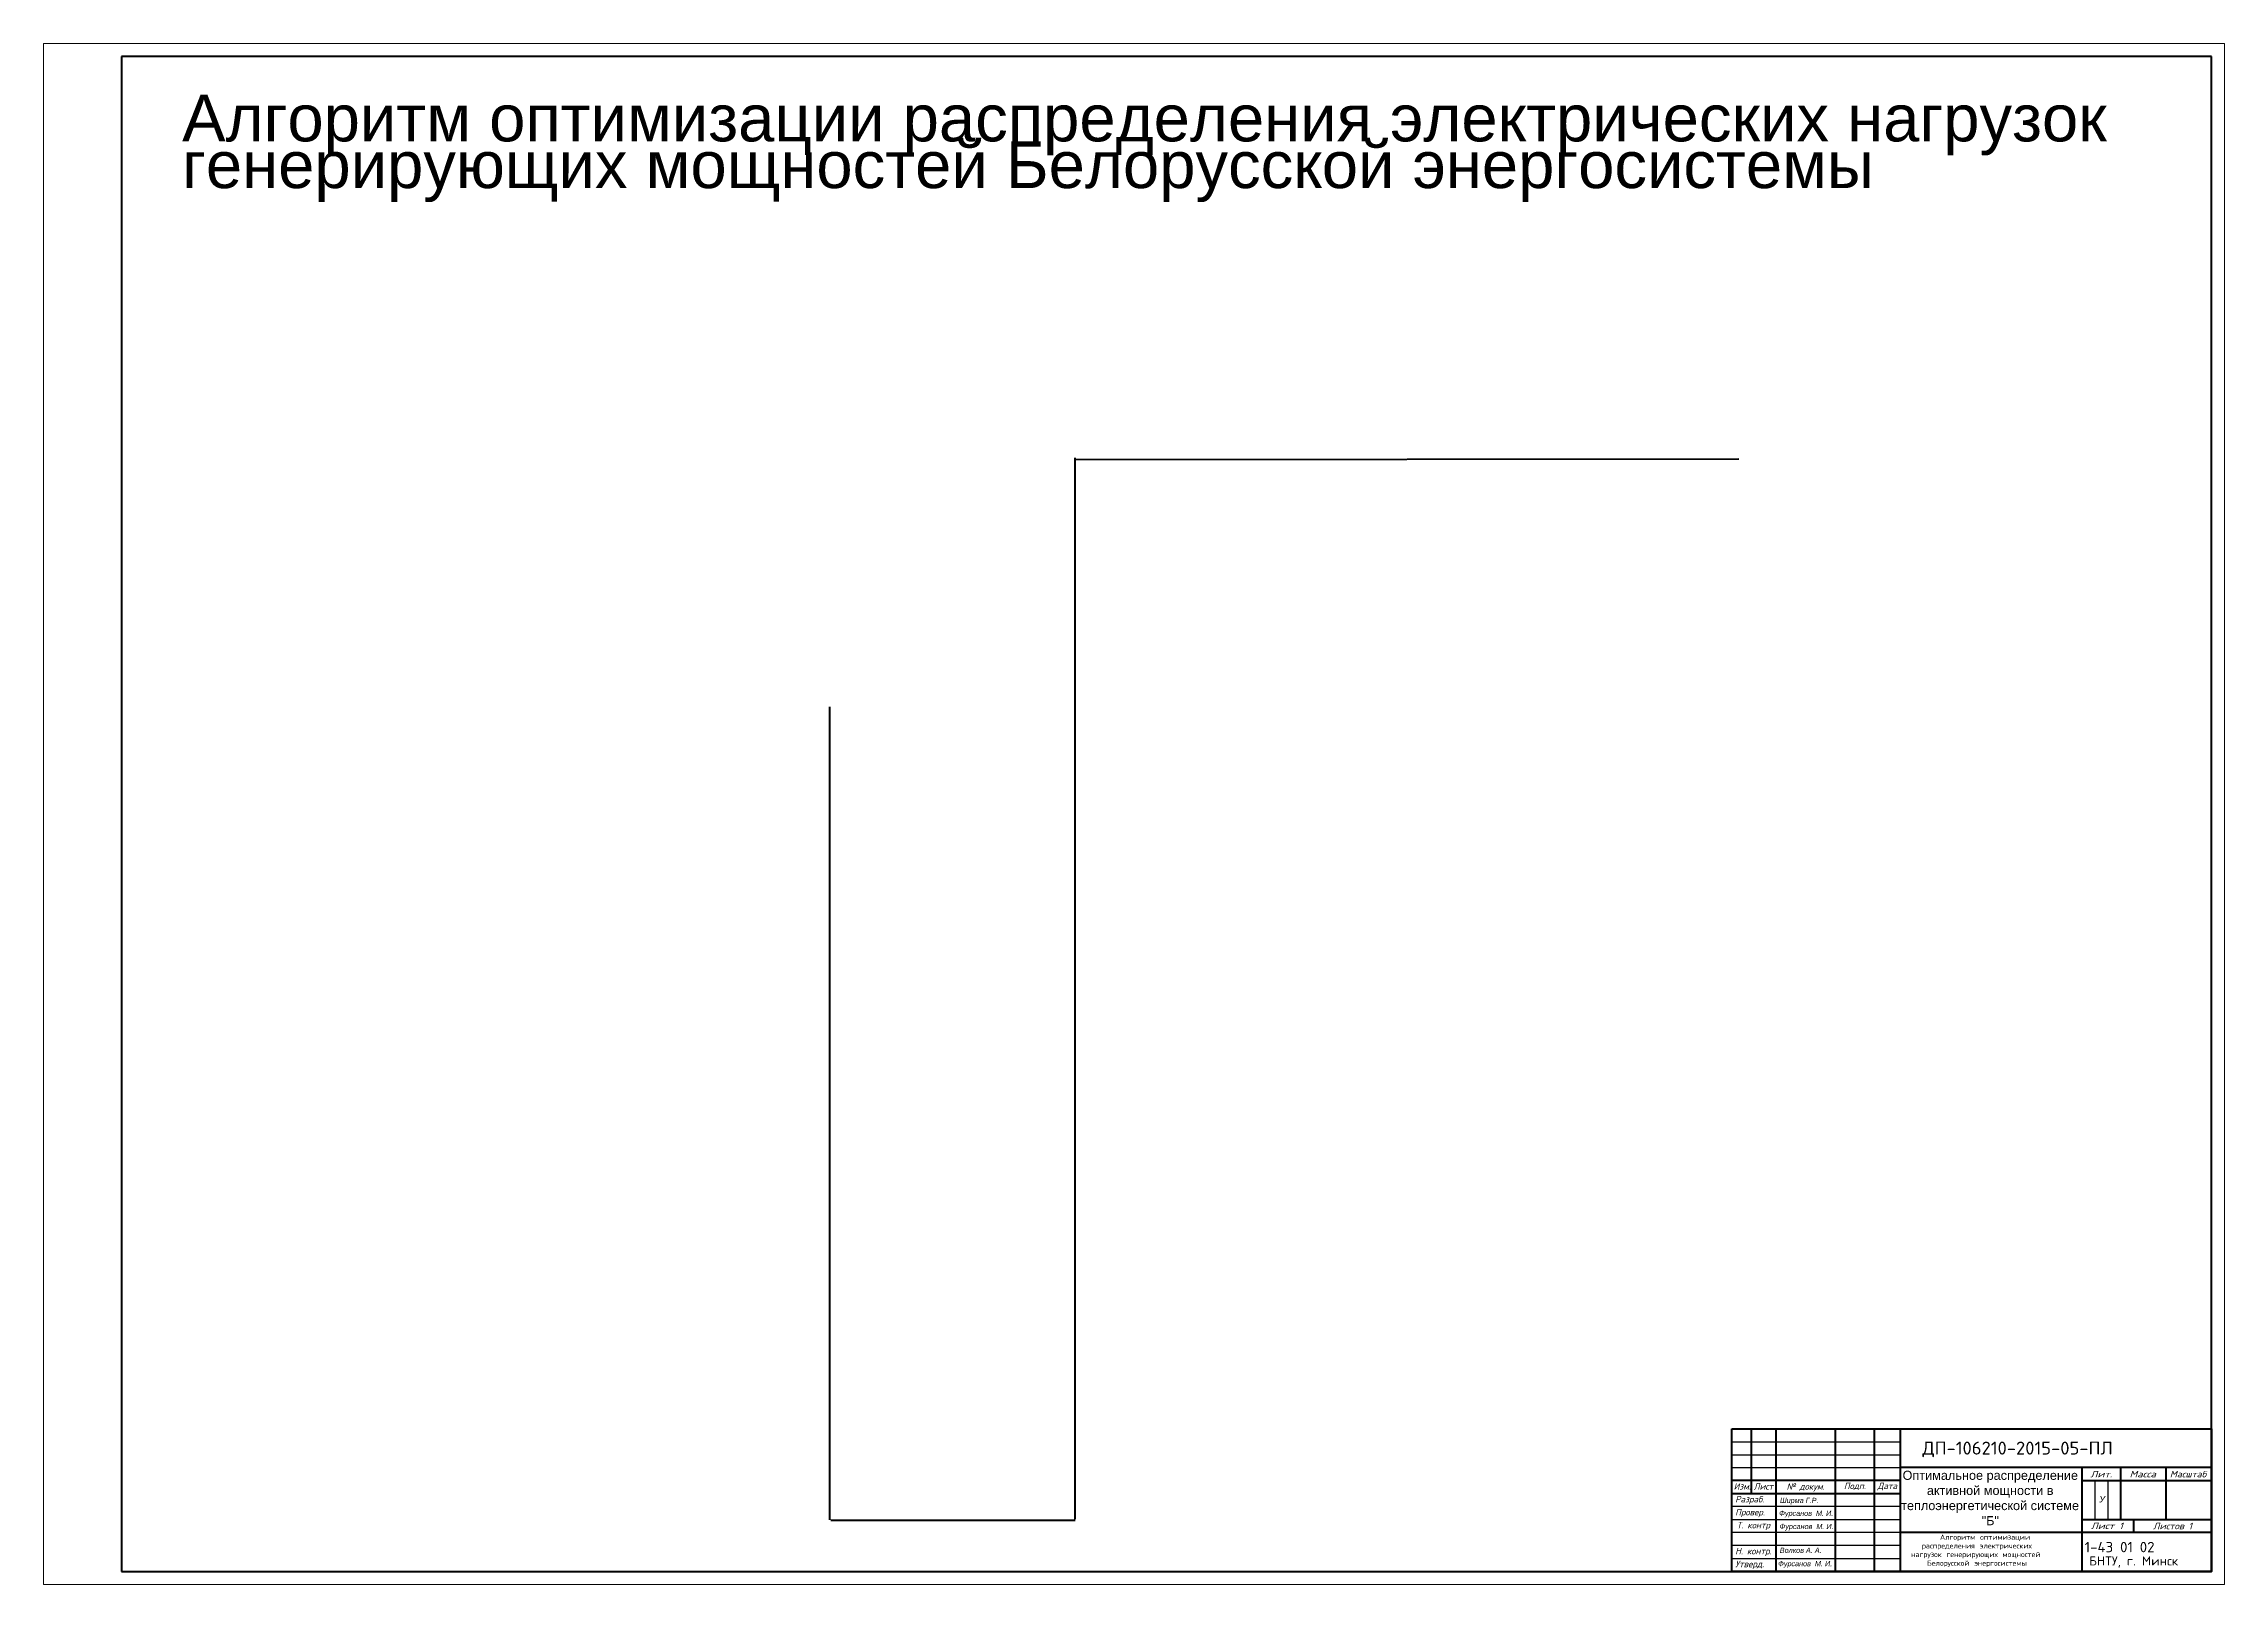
# Model space of a CAD drawing. Header units: millimetres. Extents: x 31864 to 38981, y -7739 to -6115.
# Drawn here: x 36288 to 37129, y -7736 to -7142 of the extents above; entities that cross this region are included whole.
import ezdxf

# ---------------------------------------------------------------- set-up
doc = ezdxf.new("R2010")
doc.units = ezdxf.units.MM
doc.layers.add('6', color=5, linetype='Continuous')
doc.layers.add('Рамка&Осн.надпись', color=7, linetype='Continuous')
doc.styles.get("Standard").update_dxf_attribs({"font": 'txt.shx', "height": 25})
doc.styles.add('Standart', font='txt.shx', dxfattribs={"width": 0.75, "height": 2.5})
doc.styles.add('STYLE1', font='romans.shx')

msp = doc.modelspace()

# ---------------------------------------------------------------- texts
at = {"insert": (36341.51, -7161.88), "char_height": 18, "attachment_point": 1, "line_spacing_factor": 0.6, "style": 'Standart'}
msp.add_mtext_dynamic_manual_height_columns('{\\fArial|b0|i0|c204|p34;\\W1;Алгоритм оптимизации распределения электрических нагрузок генерирующих мощностей Белорусской энергосистемы\\H2.5x; }', width=759.769, gutter_width=170.2, heights=[77.68], dxfattribs=at)
at = {"style": 'Standart'}
for s, width, heights, insert, char_height, attachment_point in [('\\pi0.49831;{\\fArial|b0|i0|c204|p34;\\W1;Оптимальное распределение \\P\\pi9.8798;активной мощности в \\P\\pi-0.044839;теплоэнергетической системе \\P\\pi30.998;"Б"}', 68.2224, [22.93], (37004.5, -7713.4), 3.5, 7), ('\\pi11.203;{\\W1;Алгоритм оптимизации \\P\\pi4.2027;распределения электрических \\P\\pi0.036078;нагрузок генерирующих мощностей \\P\\pi6.2027;Белорусской энергосистемы}', 61.4055, [0], (37008.23, -7716.99), 2, 1)]:
    msp.add_mtext_dynamic_manual_height_columns(s, width=width, gutter_width=12.5, heights=heights, dxfattribs=dict(at, insert=insert, char_height=char_height, attachment_point=attachment_point))
at = {"color": 7, "linetype": 'Continuous', "char_height": 2.5}
for s, insert, width, attachment_point in [('{\\fISOCPEUR|b0|i1|c204|p34;\\W1.2;Лит.}', (37081.6, -7693.7), 15, 5), ('{\\fISOCPEUR|b0|i1|c204|p34;\\W1.2;Масса}', (37097.6, -7693.7), 17, 5), ('{\\fISOCPEUR|b0|i1|c204|p34;\\W1.1;Масштаб}', (37115.1, -7693.7), 18, 5), ('{\\fISOCPEUR|b0|i1|c204|p34;Изм.}', (36939.86, -7698.42), 6.6191, 4), ('{\\fISOCPEUR|b0|i1|c204|p34;Разраб.}', (36940.44, -7703.7), 16.6191, 4), ('{\\fISOCPEUR|b0|i1|c204|p34;Лист}', (36951.33, -7698.42), 10, 5), ('{\\fISOCPEUR|b0|i1|c204|p34;№ докум\\fISOCPEUR|b0|i1|c0|p34;.}', (36967.6, -7698.79), 23, 5), ('{\\fISOCPEUR|b0|i1|c204|p34;Подп.}', (36986.6, -7698.42), 15, 5), ('{\\fISOCPEUR|b0|i1|c204|p34;Дата}', (36999.1, -7698.49), 10, 5), ('{\\fArial|b0|i1|c204|p34;У}', (37080.85, -7702.1), 16.4217, 1), ('{\\fISOCPEUR|b0|i1|c204|p34;Провер.}', (36940.44, -7708.7), 16.6191, 4), ('{\\fISOCPEUR|b0|i1|c204|p34;Т. контр}', (36941.04, -7713.7), 16.0186, 4), ('{\\fISOCPEUR|b0|i1|c204|p34;\\W1.2;Лист 1\\W1;  }', (37083.77, -7713.65), 20, 5), ('{\\fISOCPEUR|b0|i1|c204|p34;\\W1.1;Листов 1    }', (37109.1, -7713.7), 30, 5), ('{\\fISOCPEUR|b0|i1|c204|p34;Утверд.}', (36940.44, -7728.7), 16.6191, 4), ('{\\fISOCPEUR|b0|i1|c204|p34;Н. контр.}', (36940.44, -7723.7), 16.6191, 4)]:
    msp.add_mtext(s, dxfattribs=dict(at, insert=insert, width=width, attachment_point=attachment_point))
at = {"linetype": 'Continuous', "char_height": 2, "attachment_point": 1}
for s, insert, width in [('{\\fArial|b0|i1|c204|p34;Ширма Г.Р.}', (36957.73, -7702.83), 19.7662), ('{\\fArial|b0|i1|c204|p34;Фурсанов  М. И.}', (36957.39, -7707.79), 23.7688), ('{\\fArial|b0|i1|c204|p34;Фурсанов  М. И.}', (36957.53, -7712.87), 23.7688), ('{\\fArial|b0|i1|c204|p34;Фурсанов  М. И.}', (36956.98, -7727.21), 23.7688), ('{\\fArial|b0|i1|c204|p34;Волков А. А.}', (36957.65, -7722.05), 23.7688)]:
    msp.add_mtext(s, dxfattribs=dict(at, insert=insert, width=width))
at = {"layer": '6', "color": 0, "style": 'STYLE1'}
for s, height, p in [('ДП-106210-2015-05-ПЛ', 5, (37012.65, -7686.16)), ('  1-43 01 02', 4, (37069.92, -7723.82)), ('БНТУ, г. Минск', 3.5, (37076.93, -7728.92))]:
    msp.add_text(s, height=height, dxfattribs=at).set_placement(p)

# ---------------------------------------------------------------- linework, layer by layer
at = {"lineweight": 9}
for p, q in [((37129.1, -7142.2), (36288.1, -7142.2)), ((36288.1, -7142.2), (36288.1, -7736.2)), ((37129.1, -7736.2), (37129.1, -7142.2)), ((36288.1, -7736.2), (37129.1, -7736.2))]:
    msp.add_line(p, q, dxfattribs=at)
at = {"lineweight": 100}
for p, q in [((37124.1, -7147.2), (36318.1, -7147.2)), ((37124.1, -7731.2), (37124.1, -7147.2)), ((36946.62, -7676.2), (36946.62, -7701.2)), ((37124.1, -7691.19), (37004.1, -7691.2)), ((37094.1, -7711.2), (37094.1, -7716.2)), ((37124.1, -7716.2), (37004.1, -7716.2)), ((36318.1, -7731.23), (37124.1, -7731.2))]:
    msp.add_line(p, q, dxfattribs=at)
at = {"lineweight": 100, "ltscale": 0.3}
msp.add_line((36318.1, -7147.2), (36318.1, -7731.23), dxfattribs=at)
at = {"lineweight": 30}
for p, q in [((36939.1, -7691.2), (37004.1, -7691.2)), ((37079.1, -7696.19), (37079.1, -7711.2)), ((37084.1, -7696.19), (37084.1, -7711.2)), ((37004.1, -7716.2), (36939.1, -7716.2))]:
    msp.add_line(p, q, dxfattribs=at)
msp.add_line((37079.11, -7696.19), (37084.23, -7696.19))
at = {"lineweight": 100}
for points in [[(36939.1, -7676.2), (37124.1, -7676.2), (37124.1, -7731.2), (36939.1, -7731.2), (36939.1, -7676.2)], [(36956.1, -7676.2), (36956.1, -7731.2)], [(36979.1, -7731.2), (36979.1, -7676.2)], [(36994.1, -7676.2), (36994.1, -7731.2)], [(37004.1, -7676.2), (37004.1, -7731.2)], [(37074.1, -7691.2), (37074.1, -7731.2)], [(37089.1, -7691.2), (37089.1, -7711.2)], [(37106.6, -7711.2), (37106.6, -7691.2)], [(37004.1, -7696.2), (36939.1, -7696.2)], [(36939.1, -7701.2), (37004.12, -7701.2)], [(37074.1, -7696.19), (37124.1, -7696.19)], [(37074.1, -7711.2), (37124.1, -7711.2)]]:
    msp.add_lwpolyline(points, dxfattribs=at)
at = {"lineweight": 30}
for points in [[(36939.1, -7681.2), (37004.1, -7681.2)], [(36939.1, -7686.2), (37004.1, -7686.2)], [(37004.1, -7706.2), (36939.1, -7706.2)], [(36939.1, -7711.2), (37004.1, -7711.2)], [(37004.1, -7721.2), (36939.1, -7721.2), (36939.1, -7726.2), (37004.1, -7726.2)]]:
    msp.add_lwpolyline(points, dxfattribs=at)
at = {"layer": 'Рамка&Осн.надпись', "lineweight": 60}
for p, q in [((36685.87, -7302.48), (36941.82, -7302.22)), ((36685.94, -7711.02), (36685.9, -7301.87)), ((36591.29, -7711.34), (36591.26, -7397.9)), ((36591.74, -7711.42), (36685.88, -7711.42))]:
    msp.add_line(p, q, dxfattribs=at)

msp.set_redraw_order([(e.dxf.handle, doc.entitydb.next_handle()) for e in msp.query("TEXT MTEXT ATTDEF DIMENSION ARC_DIMENSION")])  # texts and dimensions are drawn at this point

doc.saveas('drawing.dxf')
